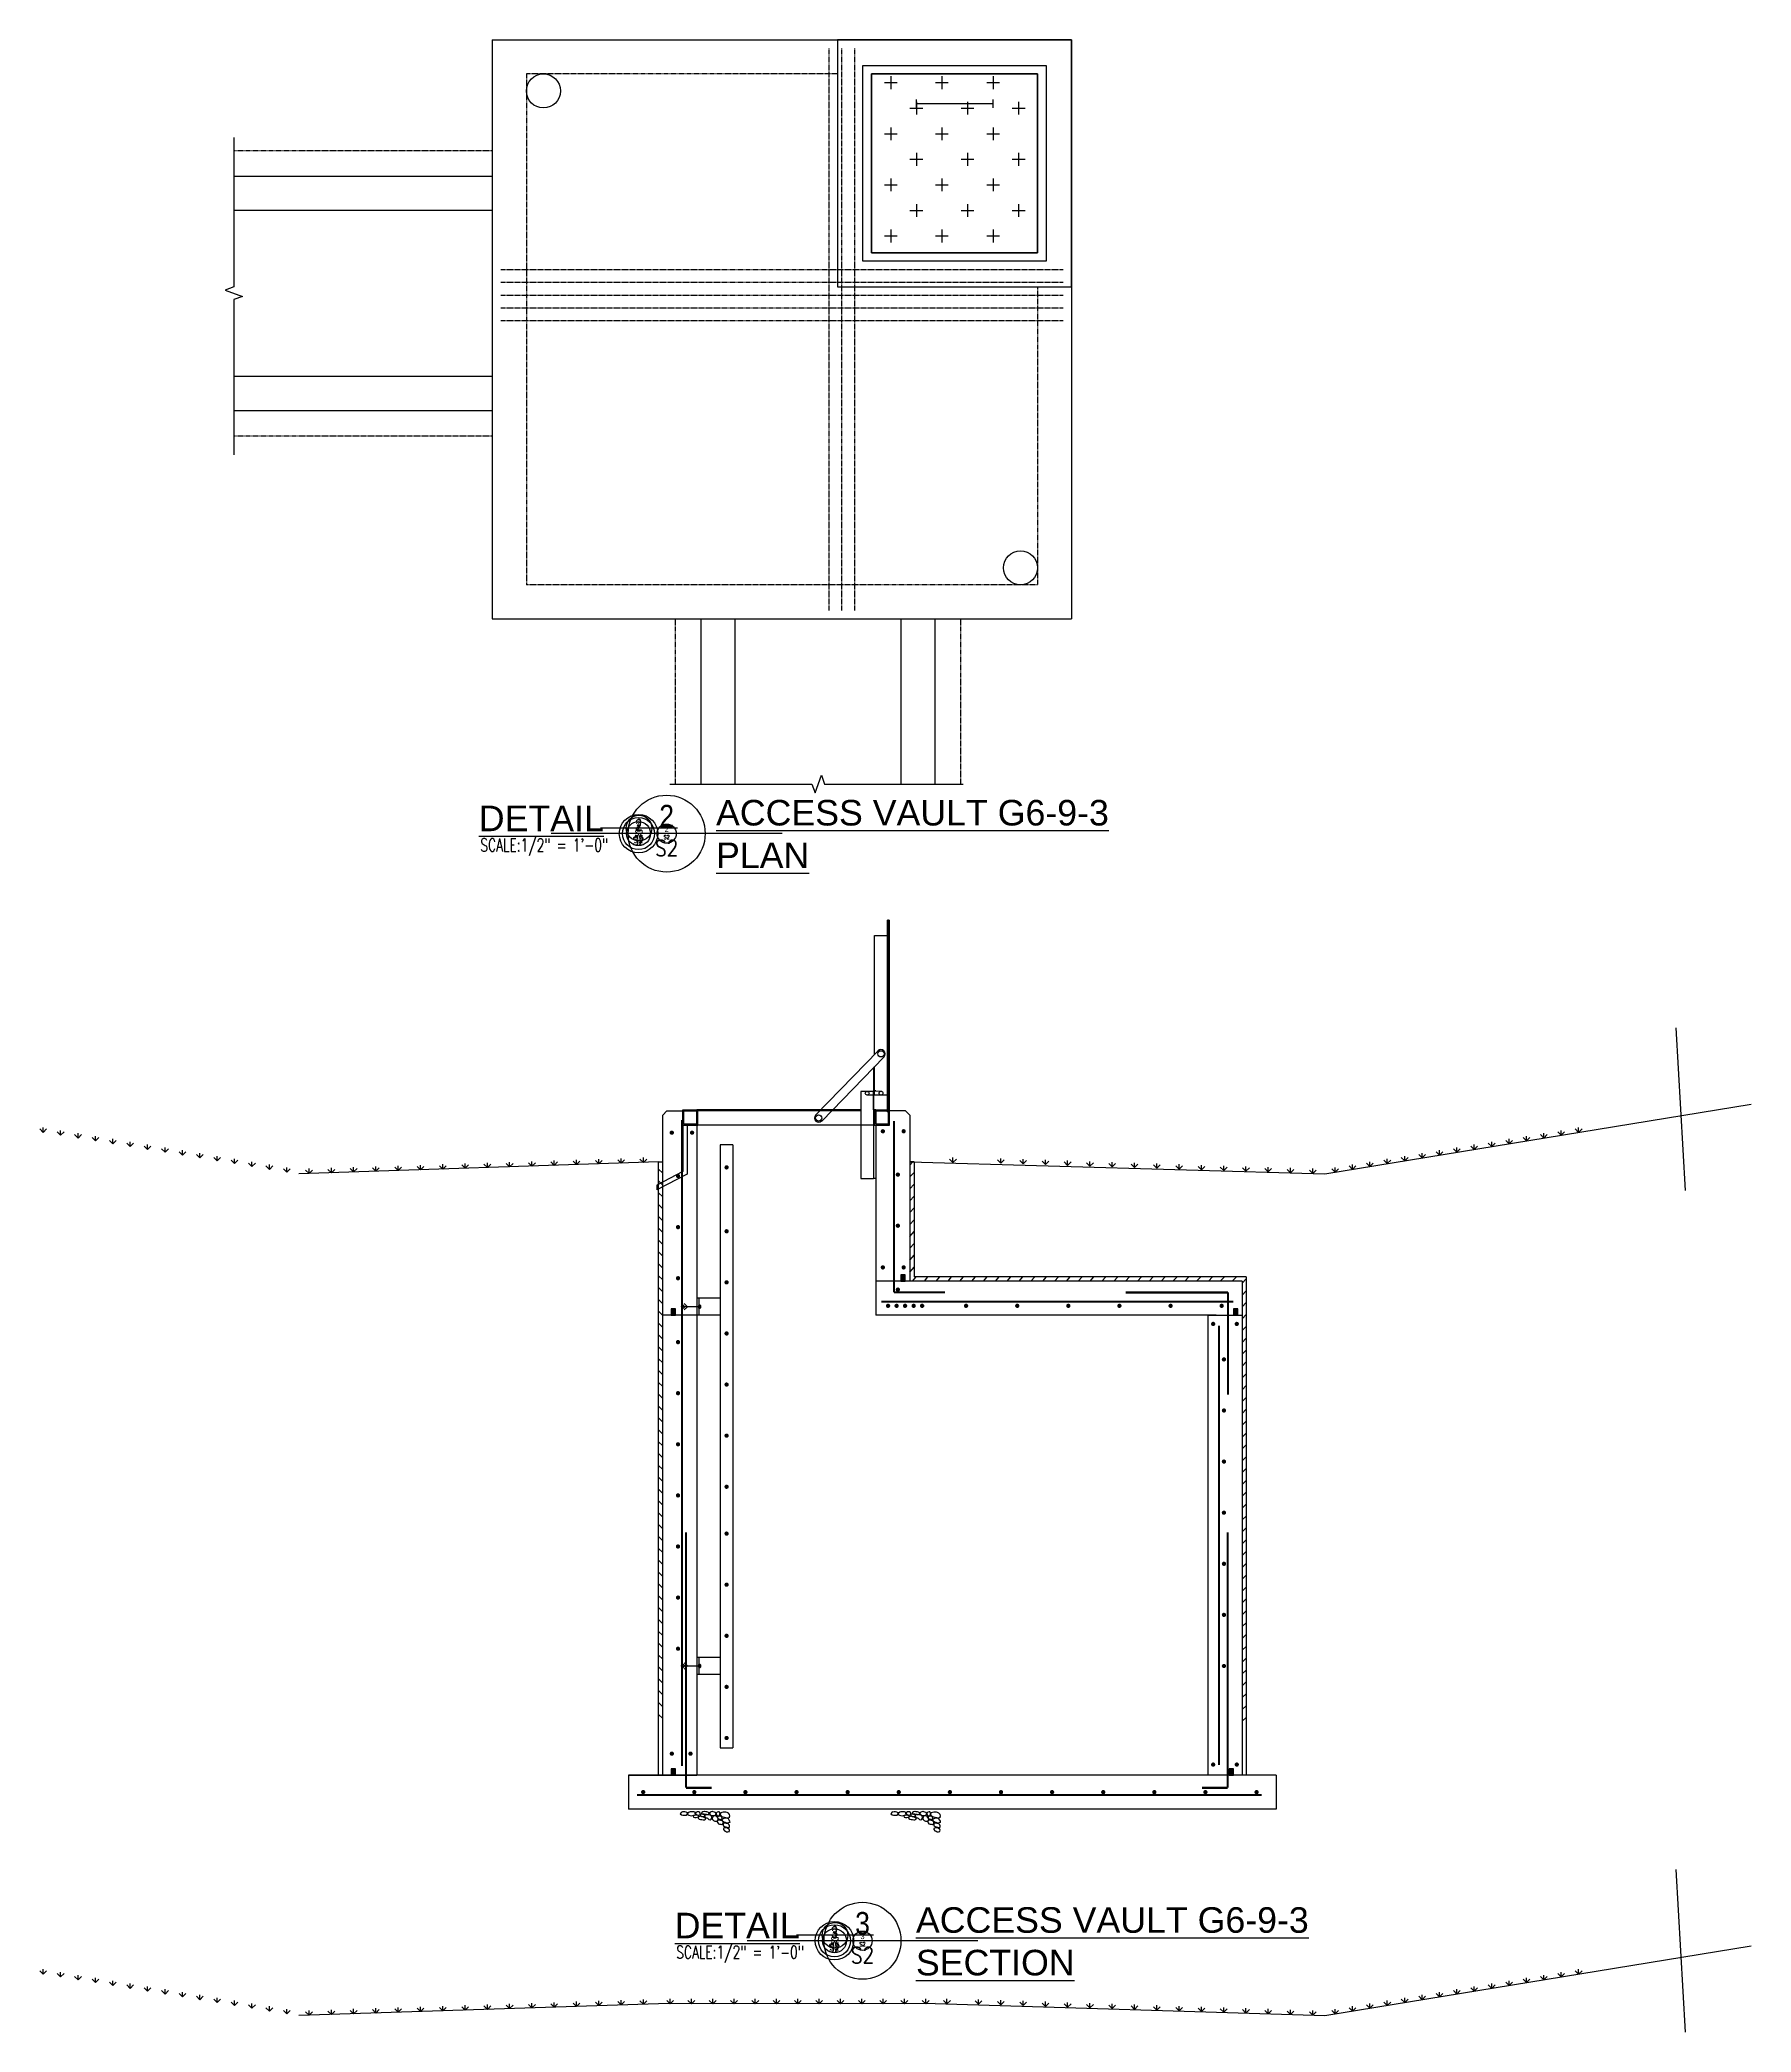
# Model space of a CAD drawing. Header units: inches. Extents: x -154 to 247, y -484 to 644.
# Drawn here: x -154.3 to 247.5, y -68.1 to 399.7 of the extents above; entities that cross this region are included whole.
import ezdxf
from ezdxf.enums import TextEntityAlignment as Align

# ---------------------------------------------------------------- set-up
doc = ezdxf.new("R2010")
doc.units = ezdxf.units.IN
doc.header["$MEASUREMENT"] = 0
doc.linetypes.add('HIDDEN2', pattern=[0.1875, 0.125, -0.0625])
for name, color, linetype in [('COE-01', 1, 'Continuous'), ('COE-01-HIDDEN', 1, 'HIDDEN2'), ('COE-02', 2, 'Continuous'), ('COE-03', 3, 'Continuous'), ('COE-04', 4, 'Continuous'), ('FH-TITLE', 151, 'Continuous'), ('FH-TITLE @ 1', 151, 'Continuous'), ('FH-TITLE @ 24', 151, 'Continuous'), ('FH-TITLE @ 30', 151, 'Continuous'), ('FH-TITLE @ 32', 151, 'Continuous'), ('FH-TITLE @ 40', 151, 'Continuous'), ('FH-TITLE @ 48', 151, 'Continuous'), ('FH-TITLE @ 96', 151, 'Continuous'), ('MU-NOTES', 11, 'Continuous'), ('S-DETL-PN01-HIDE', 3, 'HIDDEN2'), ('S-DETL-PN02', 4, 'Continuous'), ('S-DETL-PN03', 1, 'Continuous'), ('S-DIM', 2, 'Continuous'), ('S-EXISTING', 13, 'Continuous'), ('SNFILL', 3, 'Continuous')]:
    doc.layers.add(name, color=color, linetype=linetype)
doc.styles.add('BOLD', font='arial.ttf')
doc.styles.add('RomanS_not anno', font='romans.shx', dxfattribs={"width": 0.85})

msp = doc.modelspace()

# ---------------------------------------------------------------- texts
at = {"layer": 'FH-TITLE', "style": 'RomanS_not anno', "width": 0.7}
for p in [(-50.86, 209.16), (-4.87, -50.83)]:
    msp.add_text('SCALE:1/2" = 1\'-0"', height=3, dxfattribs=at).set_placement(p)
at = {"layer": 'FH-TITLE', "char_height": 6, "style": 'BOLD'}
for s, insert, width, attachment_point in [('{\\LDETAIL          }', (-21.88, 213.91), 28.7504, 9), ('{\\LACCESS VAULT G6-9-3\\PPLAN}', (4.47, 221.25), 106.6444, 1), ('{\\LDETAIL          }', (24.11, -46.07), 28.7504, 9), ('{\\LACCESS VAULT G6-9-3\\PSECTION}', (51.4, -38.78), 106.6444, 1)]:
    msp.add_mtext(s, dxfattribs=dict(at, insert=insert, width=width, attachment_point=attachment_point))

# ---------------------------------------------------------------- blocks, each defined once
blk = doc.blocks.new('structural_fill')
at = {"layer": 'SNFILL'}
for points in [[(0, -2.57), (0.05, -2.28), (0.2, -1.99), (0.4, -1.69), (0.7, -1.57), (1.3, -1.57), (1.59, -1.69), (1.89, -1.86), (1.75, -2.16), (1.44, -2.4), (1.15, -2.51), (0.85, -2.64), (0.55, -2.64), (0.25, -2.57), (0.05, -2.51)], [(0.1, -1.27), (0.05, -0.98), (0.15, -0.68), (0.4, -0.38), (0.7, -0.2), (1, -0.14), (1.59, -0.14), (1.89, -0.2), (2.19, -0.33), (2.39, -0.62), (2.19, -0.92), (1.89, -1.15), (1.59, -1.27), (1.3, -1.33), (1, -1.39), (0.7, -1.45), (0.4, -1.45), (0.1, -1.33), (0.05, -1.33)], [(0.11, -3.6), (0.11, -3.34), (0.22, -3.09), (0.54, -2.83), (0.81, -2.77), (1.08, -2.7), (1.34, -2.7), (1.61, -2.83), (1.61, -3.09), (1.56, -3.34), (1.29, -3.53), (1.02, -3.6), (0.76, -3.66), (0.48, -3.72), (0.22, -3.72), (0.11, -3.66)], [(0.16, -4.62), (0.11, -4.36), (0.22, -4.11), (0.48, -3.98), (0.76, -3.85), (1.29, -3.85), (1.56, -3.98), (1.56, -4.23), (1.34, -4.49), (1.08, -4.62), (0.81, -4.74), (0.54, -4.74), (0.27, -4.68), (0.16, -4.68)], [(1.93, -3.02), (1.66, -2.9), (1.56, -2.64), (1.61, -2.39), (1.88, -2.19), (2.15, -2.13), (2.41, -2), (2.68, -2), (2.95, -2.13), (3.01, -2.39), (2.9, -2.64), (2.74, -2.9), (2.47, -2.96), (2.2, -2.96), (1.99, -3.02)], [(1.99, -1.94), (1.83, -1.68), (1.83, -1.43), (1.99, -1.17), (2.26, -1.11), (2.79, -1.11), (2.95, -1.37), (2.84, -1.62), (2.58, -1.75), (2.31, -1.81), (2.04, -1.88), (1.99, -1.88)], [(2.72, -0.05), (3, -0.14), (3.25, -0.41), (3.27, -0.68), (3.11, -0.95), (2.84, -1), (2.57, -0.89), (2.38, -0.62), (2.32, -0.35), (2.54, -0.08), (2.72, -0.03)], [(3.36, -1), (3.63, -0.97), (3.91, -1.03), (4.09, -1.3), (4.2, -1.57), (4.13, -1.84), (3.86, -2.11), (3.56, -2.22), (3, -2.22), (2.75, -1.95), (2.81, -1.68), (2.97, -1.4), (3.2, -1.14), (3.34, -1.03)], [(4.13, 0), (4.41, -0.03), (4.68, -0.11), (4.86, -0.38), (4.77, -0.65), (4.5, -0.87), (4.22, -0.92), (3.95, -0.95), (3.68, -0.92), (3.4, -0.76), (3.27, -0.48), (3.4, -0.22), (3.68, -0.11), (3.95, -0.03), (4.2, 0)], [(5.21, -1.62), (4.94, -1.88), (4.67, -1.94), (4.4, -1.81), (4.29, -1.55), (4.29, -1.3), (4.4, -1.04), (4.67, -0.86), (4.94, -0.79), (5.21, -0.79), (5.53, -0.73), (5.79, -0.73), (5.96, -0.98), (5.9, -1.24), (5.74, -1.49), (5.47, -1.49), (5.31, -1.55)], [(6.09, 0), (6.36, -0.05), (6.63, -0.19), (6.68, -0.46), (6.4, -0.59), (6.13, -0.62), (5.86, -0.65), (5.59, -0.68), (5.32, -0.68), (5.04, -0.59), (4.9, -0.33), (5.18, -0.11), (5.45, -0.05), (5.72, -0.03), (6, 0), (6.09, 0)], [(6.78, -1.09), (7.07, -1.15), (7.38, -1.27), (7.52, -1.57), (7.23, -1.8), (6.93, -1.86), (6.63, -1.86), (6.33, -1.92), (6.03, -1.92), (5.74, -1.8), (5.79, -1.51), (6.08, -1.39), (6.38, -1.27), (6.68, -1.15), (6.73, -1.15)], [(6.77, -0.62), (7.04, -0.7), (7, -0.97), (6.72, -1.14), (6.45, -1.19), (6.18, -1.19), (5.91, -0.92), (6.09, -0.65), (6.36, -0.59), (6.63, -0.59), (6.77, -0.62)], [(7.45, -0.03), (7.75, -0.08), (8.02, -0.22), (8.13, -0.48), (7.86, -0.73), (7.59, -0.84), (7.31, -0.87), (7.04, -0.76), (6.98, -0.48), (7.07, -0.22), (7.34, -0.08), (7.43, -0.03)], [(8.02, -0.86), (8.31, -0.92), (8.66, -1.04), (8.56, -1.33), (8.27, -1.39), (7.97, -1.39), (7.38, -1.27), (7.32, -0.98), (7.62, -0.86), (7.92, -0.86)], [(9.31, -0.03), (9.61, -0.15), (9.9, -0.39), (9.95, -0.68), (9.66, -0.86), (9.36, -0.92), (9.06, -0.98), (8.47, -0.86), (8.12, -0.74), (8.17, -0.44), (8.22, -0.15), (8.51, -0.09), (8.81, -0.03), (9.36, -0.03)], [(11.19, -0.03), (11.49, -0.21), (11.69, -0.5), (11.39, -0.74), (11.09, -0.86), (10.2, -0.86), (9.95, -0.56), (10, -0.27), (10.3, -0.15), (10.6, -0.09), (10.9, -0.09), (11.09, -0.03)]]:
    blk.add_lwpolyline(points, dxfattribs=at)
blk = doc.blocks.new('Subtitle_Ref_Bubble')
at = {"linetype": 'ByBlock', "lineweight": -2}
blk.add_line((9.03, 0), (-9.03, 0), dxfattribs=at)
blk.add_circle((0, 0), 3.01, dxfattribs=at)
at = {"linetype": 'ByBlock', "lineweight": -2, "style": 'BOLD', "width": 0.85}
blk.add_attdef('NUMBER', text='', height=1, dxfattribs=at).set_placement((0, 0.5), align=Align.CENTER)
at = {"linetype": 'ByBlock', "lineweight": -2, "style": 'RomanS_not anno', "width": 0.85}
blk.add_attdef('SHEET', text='', height=0.75, dxfattribs=at).set_placement((0, -0.5), align=Align.TOP_CENTER)
blk = doc.blocks.new('*U64')
at = {"layer": 'FH-TITLE @ 1'}
ref = blk.add_blockref('Subtitle_Ref_Bubble', (32.27, -46.65), dxfattribs=dict(at, xscale=0.03125, yscale=0.03125, zscale=0.03125))
ref.add_attrib('SHEET', 'S2', dxfattribs={"layer": '0', "color": 0, "linetype": 'ByBlock', "lineweight": -2, "height": 0.0391, "style": 'RomanS_not anno', "width": 0.85}).set_placement((32.27, -46.67), align=Align.TOP_CENTER)
ref.add_attrib('NUMBER', '3', dxfattribs={"layer": '0', "color": 0, "linetype": 'ByBlock', "lineweight": -2, "height": 0.0547, "style": 'BOLD', "width": 0.85}).set_placement((32.27, -46.63), align=Align.CENTER)
at = {"layer": 'FH-TITLE @ 24'}
ref = blk.add_blockref('Subtitle_Ref_Bubble', (38.86, -46.65), dxfattribs=dict(at, xscale=0.75, yscale=0.75, zscale=0.75))
ref.add_attrib('SHEET', 'S2', dxfattribs={"layer": '0', "color": 0, "linetype": 'ByBlock', "lineweight": -2, "height": 0.938, "style": 'RomanS_not anno', "width": 0.85}).set_placement((38.86, -47.02), align=Align.TOP_CENTER)
ref.add_attrib('NUMBER', '3', dxfattribs={"layer": '0', "color": 0, "linetype": 'ByBlock', "lineweight": -2, "height": 1.31, "style": 'BOLD', "width": 0.85}).set_placement((38.86, -46.27), align=Align.CENTER)
at = {"layer": 'FH-TITLE @ 30'}
ref = blk.add_blockref('Subtitle_Ref_Bubble', (32.27, -46.65), dxfattribs=dict(at, xscale=0.9375, yscale=0.9375, zscale=0.9375))
ref.add_attrib('SHEET', 'S2', dxfattribs={"layer": '0', "color": 0, "linetype": 'ByBlock', "lineweight": -2, "height": 1.172, "style": 'RomanS_not anno', "width": 0.85}).set_placement((32.27, -47.12), align=Align.TOP_CENTER)
ref.add_attrib('NUMBER', '3', dxfattribs={"layer": '0', "color": 0, "linetype": 'ByBlock', "lineweight": -2, "height": 1.64, "style": 'BOLD', "width": 0.85}).set_placement((32.27, -46.18), align=Align.CENTER)
at = {"layer": 'FH-TITLE @ 32'}
ref = blk.add_blockref('Subtitle_Ref_Bubble', (32.39, -45.36), dxfattribs=at)
ref.add_attrib('SHEET', 'S2', dxfattribs={"layer": '0', "color": 0, "linetype": 'ByBlock', "lineweight": -2, "height": 1.25, "style": 'RomanS_not anno', "width": 0.85}).set_placement((32.39, -45.86), align=Align.TOP_CENTER)
ref.add_attrib('NUMBER', '3', dxfattribs={"layer": '0', "color": 0, "linetype": 'ByBlock', "lineweight": -2, "height": 1.75, "style": 'BOLD', "width": 0.85}).set_placement((32.39, -44.86), align=Align.CENTER)
at = {"layer": 'FH-TITLE @ 40'}
ref = blk.add_blockref('Subtitle_Ref_Bubble', (32.27, -46.65), dxfattribs=dict(at, xscale=1.25, yscale=1.25, zscale=1.25))
ref.add_attrib('SHEET', 'S2', dxfattribs={"layer": '0', "color": 0, "linetype": 'ByBlock', "lineweight": -2, "height": 1.562, "style": 'RomanS_not anno', "width": 0.85}).set_placement((32.27, -47.27), align=Align.TOP_CENTER)
ref.add_attrib('NUMBER', '3', dxfattribs={"layer": '0', "color": 0, "linetype": 'ByBlock', "lineweight": -2, "height": 2.19, "style": 'BOLD', "width": 0.85}).set_placement((32.27, -46.02), align=Align.CENTER)
at = {"layer": 'FH-TITLE @ 48'}
ref = blk.add_blockref('Subtitle_Ref_Bubble', (32.27, -46.65), dxfattribs=dict(at, xscale=1.5, yscale=1.5, zscale=1.5))
ref.add_attrib('SHEET', 'S2', dxfattribs={"layer": '0', "color": 0, "linetype": 'ByBlock', "lineweight": -2, "height": 1.875, "style": 'RomanS_not anno', "width": 0.85}).set_placement((32.27, -47.4), align=Align.TOP_CENTER)
ref.add_attrib('NUMBER', '3', dxfattribs={"layer": '0', "color": 0, "linetype": 'ByBlock', "lineweight": -2, "height": 2.62, "style": 'BOLD', "width": 0.85}).set_placement((32.27, -45.9), align=Align.CENTER)
at = {"layer": 'FH-TITLE @ 96'}
ref = blk.add_blockref('Subtitle_Ref_Bubble', (38.86, -46.65), dxfattribs=dict(at, xscale=3, yscale=3, zscale=3))
ref.add_attrib('SHEET', 'S2', dxfattribs={"layer": '0', "color": 0, "linetype": 'ByBlock', "lineweight": -2, "height": 3.75, "style": 'RomanS_not anno', "width": 0.85}).set_placement((38.86, -48.15), align=Align.TOP_CENTER)
ref.add_attrib('NUMBER', '3', dxfattribs={"layer": '0', "color": 0, "linetype": 'ByBlock', "lineweight": -2, "height": 5.25, "style": 'BOLD', "width": 0.85}).set_placement((38.86, -45.15), align=Align.CENTER)
blk = doc.blocks.new('*U66')
at = {"layer": 'FH-TITLE @ 1'}
ref = blk.add_blockref('Subtitle_Ref_Bubble', (-13.72, 213.34), dxfattribs=dict(at, xscale=0.03125, yscale=0.03125, zscale=0.03125))
ref.add_attrib('SHEET', 'S2', dxfattribs={"layer": '0', "color": 0, "linetype": 'ByBlock', "lineweight": -2, "height": 0.0391, "style": 'RomanS_not anno', "width": 0.85}).set_placement((-13.72, 213.32), align=Align.TOP_CENTER)
ref.add_attrib('NUMBER', '2', dxfattribs={"layer": '0', "color": 0, "linetype": 'ByBlock', "lineweight": -2, "height": 0.0547, "style": 'BOLD', "width": 0.85}).set_placement((-13.72, 213.35), align=Align.CENTER)
at = {"layer": 'FH-TITLE @ 24'}
ref = blk.add_blockref('Subtitle_Ref_Bubble', (-7.12, 213.34), dxfattribs=dict(at, xscale=0.75, yscale=0.75, zscale=0.75))
ref.add_attrib('SHEET', 'S2', dxfattribs={"layer": '0', "color": 0, "linetype": 'ByBlock', "lineweight": -2, "height": 0.938, "style": 'RomanS_not anno', "width": 0.85}).set_placement((-7.12, 212.96), align=Align.TOP_CENTER)
ref.add_attrib('NUMBER', '2', dxfattribs={"layer": '0', "color": 0, "linetype": 'ByBlock', "lineweight": -2, "height": 1.31, "style": 'BOLD', "width": 0.85}).set_placement((-7.12, 213.71), align=Align.CENTER)
at = {"layer": 'FH-TITLE @ 30'}
ref = blk.add_blockref('Subtitle_Ref_Bubble', (-13.72, 213.34), dxfattribs=dict(at, xscale=0.9375, yscale=0.9375, zscale=0.9375))
ref.add_attrib('SHEET', 'S2', dxfattribs={"layer": '0', "color": 0, "linetype": 'ByBlock', "lineweight": -2, "height": 1.172, "style": 'RomanS_not anno', "width": 0.85}).set_placement((-13.72, 212.87), align=Align.TOP_CENTER)
ref.add_attrib('NUMBER', '2', dxfattribs={"layer": '0', "color": 0, "linetype": 'ByBlock', "lineweight": -2, "height": 1.64, "style": 'BOLD', "width": 0.85}).set_placement((-13.72, 213.81), align=Align.CENTER)
at = {"layer": 'FH-TITLE @ 32'}
ref = blk.add_blockref('Subtitle_Ref_Bubble', (-13.6, 214.63), dxfattribs=at)
ref.add_attrib('SHEET', 'S2', dxfattribs={"layer": '0', "color": 0, "linetype": 'ByBlock', "lineweight": -2, "height": 1.25, "style": 'RomanS_not anno', "width": 0.85}).set_placement((-13.6, 214.13), align=Align.TOP_CENTER)
ref.add_attrib('NUMBER', '2', dxfattribs={"layer": '0', "color": 0, "linetype": 'ByBlock', "lineweight": -2, "height": 1.75, "style": 'BOLD', "width": 0.85}).set_placement((-13.6, 215.13), align=Align.CENTER)
at = {"layer": 'FH-TITLE @ 40'}
ref = blk.add_blockref('Subtitle_Ref_Bubble', (-13.72, 213.34), dxfattribs=dict(at, xscale=1.25, yscale=1.25, zscale=1.25))
ref.add_attrib('SHEET', 'S2', dxfattribs={"layer": '0', "color": 0, "linetype": 'ByBlock', "lineweight": -2, "height": 1.562, "style": 'RomanS_not anno', "width": 0.85}).set_placement((-13.72, 212.71), align=Align.TOP_CENTER)
ref.add_attrib('NUMBER', '2', dxfattribs={"layer": '0', "color": 0, "linetype": 'ByBlock', "lineweight": -2, "height": 2.19, "style": 'BOLD', "width": 0.85}).set_placement((-13.72, 213.96), align=Align.CENTER)
at = {"layer": 'FH-TITLE @ 48'}
ref = blk.add_blockref('Subtitle_Ref_Bubble', (-13.72, 213.34), dxfattribs=dict(at, xscale=1.5, yscale=1.5, zscale=1.5))
ref.add_attrib('SHEET', 'S2', dxfattribs={"layer": '0', "color": 0, "linetype": 'ByBlock', "lineweight": -2, "height": 1.875, "style": 'RomanS_not anno', "width": 0.85}).set_placement((-13.72, 212.59), align=Align.TOP_CENTER)
ref.add_attrib('NUMBER', '2', dxfattribs={"layer": '0', "color": 0, "linetype": 'ByBlock', "lineweight": -2, "height": 2.62, "style": 'BOLD', "width": 0.85}).set_placement((-13.72, 214.09), align=Align.CENTER)
at = {"layer": 'FH-TITLE @ 96'}
ref = blk.add_blockref('Subtitle_Ref_Bubble', (-7.12, 213.34), dxfattribs=dict(at, xscale=3, yscale=3, zscale=3))
ref.add_attrib('SHEET', 'S2', dxfattribs={"layer": '0', "color": 0, "linetype": 'ByBlock', "lineweight": -2, "height": 3.75, "style": 'RomanS_not anno', "width": 0.85}).set_placement((-7.12, 211.84), align=Align.TOP_CENTER)
ref.add_attrib('NUMBER', '2', dxfattribs={"layer": '0', "color": 0, "linetype": 'ByBlock', "lineweight": -2, "height": 5.25, "style": 'BOLD', "width": 0.85}).set_placement((-7.12, 214.84), align=Align.CENTER)

# ---------------------------------------------------------------- hatches: boundary and pattern name
at = {"layer": 'COE-01'}
h = msp.add_hatch(dxfattribs=at)
h.set_pattern_fill('ANSI31', color=256, scale=15.748, style=0)
h.set_pattern_definition([(135, (680.7817, 1351.7008), (1.3919397, 1.3919397), [])])
h.paths.add_polyline_path([(-9.05, 136.18), (-8.05, 136.18), (-8.05, 4.23), (-9.05, 4.23)])
h = msp.add_hatch(dxfattribs=at)
h.set_pattern_fill('ANSI31', color=256, scale=15.748, style=0)
h.set_pattern_definition([(45, (-16530254.0596, -47523365.146), (-1.391939698766, 1.391939698766), [])])
h.paths.add_polyline_path([(128.95, 109.23), (50.95, 109.23), (50.95, 136.23), (49.95, 136.26), (49.95, 108.23), (127.95, 108.23), (127.95, 4.23), (128.95, 4.23)])
for points in [[(48.87, 109.73), (47.87, 109.73), (47.87, 108.23), (48.87, 108.23)], [(-5.05, 101.76), (-6.05, 101.76), (-6.05, 100.26), (-5.05, 100.26)], [(126.95, 101.73), (125.95, 101.73), (125.95, 100.23), (126.95, 100.23)], [(-5.05, -6.24), (-6.05, -6.24), (-6.05, -7.74), (-5.05, -7.74)], [(125.95, -6.27), (124.95, -6.27), (124.95, -7.77), (125.95, -7.77)]]:
    msp.add_hatch(color=256, dxfattribs=at).paths.add_polyline_path(points)
at = {"layer": 'S-DETL-PN03'}
h = msp.add_hatch(dxfattribs=at)
h.set_pattern_fill('CROSS', color=256, scale=24, style=0)
h.set_pattern_definition([(0, (-40, 545.685), (6, -6), [3, -9]), (270, (-38.5, 547.185), (-6, -6), [3, -9])])
h.paths.add_polyline_path([(79.95, 349.74), (79.95, 391.74), (40.95, 391.74), (40.95, 349.74)])

# ---------------------------------------------------------------- linework, layer by layer
at = {"layer": 'COE-01'}
for p, q in [((51.45, 385.74), (51.45, 383.74)), ((69.45, 384.74), (51.45, 384.74)), ((69.45, 385.74), (69.45, 383.74)), ((44.95, 193.03), (44.7, 193.03)), ((44.7, 148.23), (44.7, 193.03)), ((44.95, 193.03), (45.2, 193.03)), ((44.95, 148.03), (44.95, 193.03)), ((45.2, 148.48), (45.2, 193.03)), ((41.7, 161.5), (41.7, 189.39)), ((41.7, 189.39), (44.7, 189.39)), ((42.5, 162.32), (27.85, 147.22)), ((43.91, 160.94), (29.27, 145.85)), ((41.45, 158.31), (41.45, 142.19)), ((41.7, 151.95), (41.7, 158.67)), ((38.45, 152.82), (38.45, 132.36)), ((41.45, 152.82), (38.45, 152.82)), ((43.2, 152.84), (39.95, 152.82)), ((43.2, 151.95), (39.95, 151.93)), ((41.95, 152.93), (41.45, 152.93)), ((41.45, 148.48), (41.45, 152.82)), ((44.7, 151.95), (41.7, 151.95)), ((-3.3, 144.91), (-3.3, 148.48)), ((-3.3, 148.48), (0.2, 148.48)), ((-3.3, 144.91), (-3.3, 148.48)), ((-3.05, 148.23), (-0.05, 148.23)), ((-3.05, 145.16), (-3.05, 148.23)), ((-3.05, 145.16), (-0.05, 145.16)), ((31.92, 148.48), (-0.05, 148.48)), ((-0.05, 145.16), (-0.05, 148.23)), ((0.2, 144.91), (0.2, 148.48)), ((31.68, 148.23), (0.2, 148.23)), ((38.45, 148.23), (31.57, 148.23)), ((38.45, 148.48), (31.82, 148.48)), ((41.95, 148.48), (41.7, 148.48)), ((41.7, 144.91), (41.7, 148.48)), ((41.7, 148.48), (45.2, 148.48)), ((41.95, 145.16), (41.95, 148.23)), ((41.95, 148.23), (44.95, 148.23)), ((41.95, 145.16), (44.95, 145.16)), ((44.7, 148.03), (44.7, 148.23)), ((44.7, 148.03), (44.7, 147.98)), ((44.7, 147.98), (44.95, 147.98)), ((44.95, 145.16), (44.95, 148.23)), ((45.2, 144.91), (45.2, 148.48)), ((-0.05, 144.91), (-3.3, 144.91)), ((-3.3, 144.91), (-3.3, 133.97)), ((-3.3, 144.91), (0.2, 144.91)), ((-2.3, 144.91), (-2.3, 133.36)), ((41.3, 144.91), (0.2, 144.91)), ((41.7, 144.91), (41.45, 144.91)), ((41.45, 142.19), (41.45, 132.36)), ((41.7, 144.91), (45.2, 144.91)), ((-8.05, 136.18), (-9.05, 136.18)), ((50.95, 136.23), (49.95, 136.23)), ((50.95, 136.23), (50.95, 109.23)), ((-3.3, 133.97), (-9.39, 130.79)), ((-2.3, 133.36), (-9.39, 129.67)), ((38.45, 132.36), (41.45, 132.36)), ((41.95, 132.36), (41.45, 132.36)), ((128.95, 109.23), (50.95, 109.23)), ((128.95, 109.23), (128.95, -7.77)), ((55.95, -61.41), (-9.05, -61.44))]:
    msp.add_line(p, q, dxfattribs=at)
at = {"layer": 'COE-01', "linetype": 'Continuous'}
msp.add_line((-9.05, -7.77), (-9.05, 136.23), dxfattribs=at)
at = {"layer": 'COE-01'}
for points in [[(49.95, 136.26), (147.39, 133.44), (247.47, 149.81)], [(-9.05, 136.23), (-93.48, 133.44)], [(47.87, 108.23), (48.87, 108.23), (48.87, 109.73), (47.87, 109.73), (47.87, 108.23)], [(-6.05, 100.26), (-5.05, 100.26), (-5.05, 101.76), (-6.05, 101.76), (-6.05, 100.26)], [(125.95, 100.23), (126.95, 100.23), (126.95, 101.73), (125.95, 101.73), (125.95, 100.23)], [(-6.05, -7.74), (-5.05, -7.74), (-5.05, -6.24), (-6.05, -6.24), (-6.05, -7.74)], [(124.95, -7.77), (125.95, -7.77), (125.95, -6.27), (124.95, -6.27), (124.95, -7.77)], [(55.95, -61.41), (147.39, -64.24), (247.47, -47.86)], [(-9.05, -61.44), (-93.48, -64.24)]]:
    msp.add_lwpolyline(points, dxfattribs=at)
at = {"layer": 'COE-01', "linetype": 'Continuous', "flags": 128}
msp.add_lwpolyline([(-9.39, 130.79), (-9.39, 129.67)], dxfattribs=at)
at = {"layer": 'COE-01'}
for centre, radius in [((43.2, 161.63), 0.734), ((39.95, 152.37), 0.442), ((43.2, 152.39), 0.442), ((28.56, 146.54), 0.734), ((44.83, 148.1), 0.125)]:
    msp.add_circle(centre, radius, dxfattribs=at)
for centre, start, end in [((43.2, 161.63), 315.8677, 135.8677), ((28.56, 146.54), 135.8677, 315.8677)]:
    msp.add_arc(centre, 0.984, start, end, dxfattribs=at)
at = {"layer": 'COE-01-HIDDEN'}
for p, q in [((30.95, 397.74), (30.95, 265.74)), ((33.95, 397.74), (33.95, 265.74)), ((36.95, 397.74), (36.95, 265.74)), ((85.95, 345.74), (-46.05, 345.74)), ((85.95, 342.74), (-46.05, 342.74)), ((85.95, 339.74), (-46.05, 339.74)), ((85.95, 336.74), (-46.05, 336.74)), ((85.95, 333.74), (-46.05, 333.74))]:
    msp.add_line(p, q, dxfattribs=at)
at = {"layer": 'COE-02'}
for p, q in [((229.78, 167.72), (231.98, 129.56)), ((229.78, -29.95), (231.98, -68.12))]:
    msp.add_line(p, q, dxfattribs=at)
for points in [[(-153.47, 143.19), (-154.27, 143.98)], [(-153.47, 143.19), (-153.47, 144.31)], [(-153.47, 143.19), (-152.68, 143.98)], [(-149.39, 142.52), (-150.18, 143.31)], [(-149.39, 142.52), (-149.39, 143.64)], [(-149.39, 142.52), (-148.59, 143.31)], [(-145.31, 141.85), (-146.1, 142.65)], [(-145.31, 141.85), (-145.31, 142.98)], [(-145.31, 141.85), (-144.51, 142.65)], [(-141.22, 141.18), (-142.02, 141.98)], [(-141.22, 141.18), (-141.22, 142.31)], [(-141.22, 141.18), (-140.43, 141.98)], [(-137.14, 140.51), (-137.93, 141.31)], [(-137.14, 140.51), (-137.14, 141.64)], [(-137.14, 140.51), (-136.34, 141.31)], [(-133.05, 139.85), (-133.85, 140.64)], [(-133.05, 139.85), (-133.05, 140.97)], [(-133.05, 139.85), (-132.26, 140.64)], [(186.56, 139.85), (185.76, 140.64)], [(186.56, 139.85), (186.56, 140.97)], [(186.56, 139.85), (187.35, 140.64)], [(190.64, 140.51), (189.85, 141.31)], [(190.64, 140.51), (190.64, 141.64)], [(190.64, 140.51), (191.44, 141.31)], [(194.73, 141.18), (193.93, 141.98)], [(194.73, 141.18), (194.73, 142.31)], [(194.73, 141.18), (195.52, 141.98)], [(198.81, 141.85), (198.01, 142.65)], [(198.81, 141.85), (198.81, 142.98)], [(198.81, 141.85), (199.61, 142.65)], [(202.89, 142.52), (202.1, 143.31)], [(202.89, 142.52), (202.89, 143.64)], [(202.89, 142.52), (203.69, 143.31)], [(206.98, 143.19), (206.18, 143.98)], [(206.98, 143.19), (206.98, 144.31)], [(206.98, 143.19), (207.77, 143.98)], [(-128.97, 139.18), (-129.77, 139.97)], [(-128.97, 139.18), (-128.97, 140.3)], [(-128.97, 139.18), (-128.18, 139.97)], [(-124.89, 138.51), (-125.68, 139.31)], [(-124.89, 138.51), (-124.89, 139.63)], [(-124.89, 138.51), (-124.09, 139.31)], [(-120.8, 137.84), (-121.6, 138.64)], [(-120.8, 137.84), (-120.8, 138.97)], [(-120.8, 137.84), (-120.01, 138.64)], [(-116.72, 137.17), (-117.52, 137.97)], [(-116.72, 137.17), (-116.72, 138.3)], [(-116.72, 137.17), (-115.92, 137.97)], [(-112.64, 136.51), (-113.43, 137.3)], [(-112.64, 136.51), (-112.64, 137.63)], [(-112.64, 136.51), (-111.84, 137.3)], [(-108.55, 135.84), (-109.35, 136.63)], [(-108.55, 135.84), (-108.55, 136.96)], [(-108.55, 135.84), (-107.76, 136.63)], [(-104.47, 135.17), (-105.26, 135.96)], [(-104.47, 135.17), (-104.47, 136.29)], [(-104.47, 135.17), (-103.67, 135.96)], [(-59.68, 134.57), (-59.68, 135.69)], [(-54.45, 134.74), (-54.45, 135.87)], [(-49.21, 134.91), (-50.01, 135.71)], [(-49.21, 134.91), (-49.21, 136.04)], [(-49.21, 134.91), (-48.42, 135.71)], [(-43.98, 135.09), (-44.78, 135.88)], [(-43.98, 135.09), (-43.98, 136.21)], [(-43.98, 135.09), (-43.19, 135.88)], [(-38.75, 135.26), (-39.55, 136.06)], [(-38.75, 135.26), (-38.75, 136.38)], [(-38.75, 135.26), (-37.95, 136.06)], [(-33.52, 135.43), (-34.31, 136.23)], [(-33.52, 135.43), (-33.52, 136.56)], [(-33.52, 135.43), (-32.72, 136.23)], [(-28.29, 135.61), (-29.08, 136.4)], [(-28.29, 135.61), (-28.29, 136.73)], [(-28.29, 135.61), (-27.49, 136.4)], [(-23.05, 135.78), (-23.85, 136.57)], [(-23.05, 135.78), (-23.05, 136.9)], [(-23.05, 135.78), (-22.26, 136.57)], [(-17.82, 135.95), (-18.62, 136.75)], [(-17.82, 135.95), (-17.82, 137.08)], [(-17.82, 135.95), (-17.03, 136.75)], [(-12.59, 136.12), (-13.39, 136.92)], [(-12.59, 136.12), (-12.59, 137.25)], [(-12.59, 136.12), (-11.8, 136.92)], [(60.09, 136.12), (59.3, 136.92)], [(60.09, 136.12), (60.09, 137.25)], [(60.09, 136.12), (60.89, 136.92)], [(71.33, 135.95), (70.53, 136.75)], [(71.33, 135.95), (71.33, 137.08)], [(71.33, 135.95), (72.12, 136.75)], [(76.56, 135.78), (75.76, 136.57)], [(76.56, 135.78), (76.56, 136.9)], [(76.56, 135.78), (77.35, 136.57)], [(81.79, 135.61), (81, 136.4)], [(81.79, 135.61), (81.79, 136.73)], [(81.79, 135.61), (82.59, 136.4)], [(87.02, 135.43), (86.23, 136.23)], [(87.02, 135.43), (87.02, 136.56)], [(87.02, 135.43), (87.82, 136.23)], [(92.25, 135.26), (91.46, 136.06)], [(92.25, 135.26), (92.25, 136.38)], [(92.25, 135.26), (93.05, 136.06)], [(97.49, 135.09), (96.69, 135.88)], [(97.49, 135.09), (97.49, 136.21)], [(97.49, 135.09), (98.28, 135.88)], [(102.72, 134.91), (101.92, 135.71)], [(102.72, 134.91), (102.72, 136.04)], [(102.72, 134.91), (103.51, 135.71)], [(107.95, 134.74), (107.95, 135.87)], [(113.18, 134.57), (113.18, 135.69)], [(157.97, 135.17), (157.18, 135.96)], [(157.97, 135.17), (157.97, 136.29)], [(157.97, 135.17), (158.77, 135.96)], [(162.06, 135.84), (161.26, 136.63)], [(162.06, 135.84), (162.06, 136.96)], [(162.06, 135.84), (162.85, 136.63)], [(166.14, 136.51), (165.35, 137.3)], [(166.14, 136.51), (166.14, 137.63)], [(166.14, 136.51), (166.94, 137.3)], [(170.22, 137.17), (169.43, 137.97)], [(170.22, 137.17), (170.22, 138.3)], [(170.22, 137.17), (171.02, 137.97)], [(174.31, 137.84), (173.51, 138.64)], [(174.31, 137.84), (174.31, 138.97)], [(174.31, 137.84), (175.1, 138.64)], [(178.39, 138.51), (177.6, 139.31)], [(178.39, 138.51), (178.39, 139.63)], [(178.39, 138.51), (179.19, 139.31)], [(182.48, 139.18), (181.68, 139.97)], [(182.48, 139.18), (182.48, 140.3)], [(182.48, 139.18), (183.27, 139.97)], [(-100.39, 134.5), (-101.18, 135.3)], [(-100.39, 134.5), (-100.39, 135.63)], [(-100.39, 134.5), (-99.59, 135.3)], [(-96.3, 133.83), (-97.1, 134.63)], [(-96.3, 133.83), (-96.3, 134.96)], [(-96.3, 133.83), (-95.51, 134.63)], [(-91.07, 133.53), (-91.87, 134.33)], [(-91.07, 133.53), (-91.07, 134.66)], [(-91.07, 133.53), (-90.27, 134.33)], [(-85.84, 133.7), (-86.63, 134.5)], [(-85.84, 133.7), (-85.84, 134.83)], [(-85.84, 133.7), (-85.04, 134.5)], [(-80.61, 133.88), (-81.4, 134.67)], [(-80.61, 133.88), (-80.61, 135)], [(-80.61, 133.88), (-79.81, 134.67)], [(-75.37, 134.05), (-76.17, 134.84)], [(-75.37, 134.05), (-75.37, 135.17)], [(-75.37, 134.05), (-74.58, 134.84)], [(-70.14, 134.22), (-70.94, 135.02)], [(-70.14, 134.22), (-70.14, 135.35)], [(-70.14, 134.22), (-69.35, 135.02)], [(-64.91, 134.39), (-65.71, 135.19)], [(-64.91, 134.39), (-64.91, 135.52)], [(-64.91, 134.39), (-64.11, 135.19)], [(-59.68, 134.57), (-60.47, 135.36)], [(-59.68, 134.57), (-58.88, 135.36)], [(-54.45, 134.74), (-55.24, 135.54)], [(-54.45, 134.74), (-53.65, 135.54)], [(107.95, 134.74), (107.15, 135.54)], [(107.95, 134.74), (108.75, 135.54)], [(113.18, 134.57), (112.39, 135.36)], [(113.18, 134.57), (113.98, 135.36)], [(118.41, 134.39), (117.62, 135.19)], [(118.41, 134.39), (118.41, 135.52)], [(118.41, 134.39), (119.21, 135.19)], [(123.65, 134.22), (122.85, 135.02)], [(123.65, 134.22), (123.65, 135.35)], [(123.65, 134.22), (124.44, 135.02)], [(128.88, 134.05), (128.08, 134.84)], [(128.88, 134.05), (128.88, 135.17)], [(128.88, 134.05), (129.67, 134.84)], [(134.11, 133.88), (133.31, 134.67)], [(134.11, 133.88), (134.11, 135)], [(134.11, 133.88), (134.91, 134.67)], [(139.34, 133.7), (138.55, 134.5)], [(139.34, 133.7), (139.34, 134.83)], [(139.34, 133.7), (140.14, 134.5)], [(144.57, 133.53), (143.78, 134.33)], [(144.57, 133.53), (144.57, 134.66)], [(144.57, 133.53), (145.37, 134.33)], [(149.81, 133.83), (149.01, 134.63)], [(149.81, 133.83), (149.81, 134.96)], [(149.81, 133.83), (150.6, 134.63)], [(153.89, 134.5), (153.09, 135.3)], [(153.89, 134.5), (153.89, 135.63)], [(153.89, 134.5), (154.69, 135.3)], [(-153.47, -54.49), (-154.27, -53.69)], [(-153.47, -54.49), (-153.47, -53.36)], [(-153.47, -54.49), (-152.68, -53.69)], [(-149.39, -55.15), (-150.18, -54.36)], [(-149.39, -55.15), (-149.39, -54.03)], [(-149.39, -55.15), (-148.59, -54.36)], [(-145.31, -55.82), (-146.1, -55.03)], [(-145.31, -55.82), (-145.31, -54.7)], [(-145.31, -55.82), (-144.51, -55.03)], [(-141.22, -56.49), (-142.02, -55.7)], [(-141.22, -56.49), (-141.22, -55.37)], [(-141.22, -56.49), (-140.43, -55.7)], [(-137.14, -57.16), (-137.14, -56.03)], [(190.64, -57.16), (190.64, -56.03)], [(194.73, -56.49), (193.93, -55.7)], [(194.73, -56.49), (194.73, -55.37)], [(194.73, -56.49), (195.52, -55.7)], [(198.81, -55.82), (198.01, -55.03)], [(198.81, -55.82), (198.81, -54.7)], [(198.81, -55.82), (199.61, -55.03)], [(202.89, -55.15), (202.1, -54.36)], [(202.89, -55.15), (202.89, -54.03)], [(202.89, -55.15), (203.69, -54.36)], [(206.98, -54.49), (206.18, -53.69)], [(206.98, -54.49), (206.98, -53.36)], [(206.98, -54.49), (207.77, -53.69)], [(-137.14, -57.16), (-137.93, -56.36)], [(-137.14, -57.16), (-136.34, -56.36)], [(-133.05, -57.83), (-133.85, -57.03)], [(-133.05, -57.83), (-133.05, -56.7)], [(-133.05, -57.83), (-132.26, -57.03)], [(-128.97, -58.49), (-129.77, -57.7)], [(-128.97, -58.49), (-128.97, -57.37)], [(-128.97, -58.49), (-128.18, -57.7)], [(-124.89, -59.16), (-125.68, -58.37)], [(-124.89, -59.16), (-124.89, -58.04)], [(-124.89, -59.16), (-124.09, -58.37)], [(-120.8, -59.83), (-121.6, -59.04)], [(-120.8, -59.83), (-120.8, -58.71)], [(-120.8, -59.83), (-120.01, -59.04)], [(-116.72, -60.5), (-117.52, -59.7)], [(-116.72, -60.5), (-116.72, -59.37)], [(-116.72, -60.5), (-115.92, -59.7)], [(-112.64, -61.17), (-113.43, -60.37)], [(-112.64, -61.17), (-112.64, -60.04)], [(-112.64, -61.17), (-111.84, -60.37)], [(-108.55, -61.84), (-108.55, -60.71)], [(-23.05, -61.89), (-23.05, -60.77)], [(-17.82, -61.72), (-17.82, -60.6)], [(-12.59, -61.55), (-13.39, -60.75)], [(-12.59, -61.55), (-12.59, -60.42)], [(-12.59, -61.55), (-11.8, -60.75)], [(-6.31, -61.44), (-7.11, -60.65)], [(-6.31, -61.44), (-6.31, -60.32)], [(-6.31, -61.44), (-5.52, -60.65)], [(-1.31, -61.44), (-2.11, -60.65)], [(-1.31, -61.44), (-1.31, -60.32)], [(-1.31, -61.44), (-0.52, -60.65)], [(3.69, -61.44), (2.89, -60.65)], [(3.69, -61.44), (3.69, -60.32)], [(3.69, -61.44), (4.48, -60.65)], [(8.69, -61.44), (7.89, -60.65)], [(8.69, -61.44), (8.69, -60.32)], [(8.69, -61.44), (9.48, -60.65)], [(13.69, -61.44), (12.89, -60.65)], [(13.69, -61.44), (13.69, -60.32)], [(13.69, -61.44), (14.48, -60.65)], [(18.69, -61.44), (17.89, -60.65)], [(18.69, -61.44), (18.69, -60.32)], [(18.69, -61.44), (19.48, -60.65)], [(23.69, -61.44), (22.89, -60.65)], [(23.69, -61.44), (23.69, -60.32)], [(23.69, -61.44), (24.48, -60.65)], [(28.69, -61.44), (27.89, -60.65)], [(28.69, -61.44), (28.69, -60.32)], [(28.69, -61.44), (29.48, -60.65)], [(33.69, -61.44), (32.89, -60.65)], [(33.69, -61.44), (33.69, -60.32)], [(33.69, -61.44), (34.48, -60.65)], [(38.69, -61.44), (37.89, -60.65)], [(38.69, -61.44), (38.69, -60.32)], [(38.69, -61.44), (39.48, -60.65)], [(43.69, -61.44), (42.89, -60.65)], [(43.69, -61.44), (43.69, -60.32)], [(43.69, -61.44), (44.48, -60.65)], [(48.69, -61.44), (47.89, -60.65)], [(48.69, -61.44), (48.69, -60.32)], [(48.69, -61.44), (49.48, -60.65)], [(53.69, -61.44), (52.89, -60.65)], [(53.69, -61.44), (53.69, -60.32)], [(53.69, -61.44), (54.48, -60.65)], [(58.69, -61.44), (57.89, -60.65)], [(58.69, -61.44), (58.69, -60.32)], [(58.69, -61.44), (59.48, -60.65)], [(66.09, -61.55), (65.3, -60.75)], [(66.09, -61.55), (66.09, -60.42)], [(66.09, -61.55), (66.89, -60.75)], [(71.33, -61.72), (71.33, -60.6)], [(76.56, -61.89), (76.56, -60.77)], [(162.06, -61.84), (162.06, -60.71)], [(166.14, -61.17), (165.35, -60.37)], [(166.14, -61.17), (166.14, -60.04)], [(166.14, -61.17), (166.94, -60.37)], [(170.22, -60.5), (169.43, -59.7)], [(170.22, -60.5), (170.22, -59.37)], [(170.22, -60.5), (171.02, -59.7)], [(174.31, -59.83), (173.51, -59.04)], [(174.31, -59.83), (174.31, -58.71)], [(174.31, -59.83), (175.1, -59.04)], [(178.39, -59.16), (177.6, -58.37)], [(178.39, -59.16), (178.39, -58.04)], [(178.39, -59.16), (179.19, -58.37)], [(182.48, -58.49), (181.68, -57.7)], [(182.48, -58.49), (182.48, -57.37)], [(182.48, -58.49), (183.27, -57.7)], [(186.56, -57.83), (185.76, -57.03)], [(186.56, -57.83), (186.56, -56.7)], [(186.56, -57.83), (187.35, -57.03)], [(190.64, -57.16), (189.85, -56.36)], [(190.64, -57.16), (191.44, -56.36)], [(-108.55, -61.84), (-109.35, -61.04)], [(-108.55, -61.84), (-107.76, -61.04)], [(-104.47, -62.5), (-105.26, -61.71)], [(-104.47, -62.5), (-104.47, -61.38)], [(-104.47, -62.5), (-103.67, -61.71)], [(-100.39, -63.17), (-101.18, -62.38)], [(-100.39, -63.17), (-100.39, -62.05)], [(-100.39, -63.17), (-99.59, -62.38)], [(-96.3, -63.84), (-97.1, -63.04)], [(-96.3, -63.84), (-96.3, -62.71)], [(-96.3, -63.84), (-95.51, -63.04)], [(-91.07, -64.14), (-91.87, -63.35)], [(-91.07, -64.14), (-91.07, -63.02)], [(-91.07, -64.14), (-90.27, -63.35)], [(-85.84, -63.97), (-86.63, -63.17)], [(-85.84, -63.97), (-85.84, -62.84)], [(-85.84, -63.97), (-85.04, -63.17)], [(-80.61, -63.8), (-81.4, -63)], [(-80.61, -63.8), (-80.61, -62.67)], [(-80.61, -63.8), (-79.81, -63)], [(-75.37, -63.62), (-76.17, -62.83)], [(-75.37, -63.62), (-75.37, -62.5)], [(-75.37, -63.62), (-74.58, -62.83)], [(-70.14, -63.45), (-70.94, -62.66)], [(-70.14, -63.45), (-70.14, -62.33)], [(-70.14, -63.45), (-69.35, -62.66)], [(-64.91, -63.28), (-65.71, -62.48)], [(-64.91, -63.28), (-64.91, -62.15)], [(-64.91, -63.28), (-64.11, -62.48)], [(-59.68, -63.11), (-60.47, -62.31)], [(-59.68, -63.11), (-59.68, -61.98)], [(-59.68, -63.11), (-58.88, -62.31)], [(-54.45, -62.93), (-55.24, -62.14)], [(-54.45, -62.93), (-54.45, -61.81)], [(-54.45, -62.93), (-53.65, -62.14)], [(-49.21, -62.76), (-50.01, -61.96)], [(-49.21, -62.76), (-49.21, -61.63)], [(-49.21, -62.76), (-48.42, -61.96)], [(-43.98, -62.59), (-44.78, -61.79)], [(-43.98, -62.59), (-43.98, -61.46)], [(-43.98, -62.59), (-43.19, -61.79)], [(-38.75, -62.41), (-39.55, -61.62)], [(-38.75, -62.41), (-38.75, -61.29)], [(-38.75, -62.41), (-37.95, -61.62)], [(-33.52, -62.24), (-34.31, -61.44)], [(-33.52, -62.24), (-33.52, -61.12)], [(-33.52, -62.24), (-32.72, -61.44)], [(-28.29, -62.07), (-29.08, -61.27)], [(-28.29, -62.07), (-28.29, -60.94)], [(-28.29, -62.07), (-27.49, -61.27)], [(-23.05, -61.89), (-23.85, -61.1)], [(-23.05, -61.89), (-22.26, -61.1)], [(-17.82, -61.72), (-18.62, -60.93)], [(-17.82, -61.72), (-17.03, -60.93)], [(71.33, -61.72), (70.53, -60.93)], [(71.33, -61.72), (72.12, -60.93)], [(76.56, -61.89), (75.76, -61.1)], [(76.56, -61.89), (77.35, -61.1)], [(81.79, -62.07), (81, -61.27)], [(81.79, -62.07), (81.79, -60.94)], [(81.79, -62.07), (82.59, -61.27)], [(87.02, -62.24), (86.23, -61.44)], [(87.02, -62.24), (87.02, -61.12)], [(87.02, -62.24), (87.82, -61.44)], [(92.25, -62.41), (91.46, -61.62)], [(92.25, -62.41), (92.25, -61.29)], [(92.25, -62.41), (93.05, -61.62)], [(97.49, -62.59), (96.69, -61.79)], [(97.49, -62.59), (97.49, -61.46)], [(97.49, -62.59), (98.28, -61.79)], [(102.72, -62.76), (101.92, -61.96)], [(102.72, -62.76), (102.72, -61.63)], [(102.72, -62.76), (103.51, -61.96)], [(107.95, -62.93), (107.15, -62.14)], [(107.95, -62.93), (107.95, -61.81)], [(107.95, -62.93), (108.75, -62.14)], [(113.18, -63.11), (112.39, -62.31)], [(113.18, -63.11), (113.18, -61.98)], [(113.18, -63.11), (113.98, -62.31)], [(118.41, -63.28), (117.62, -62.48)], [(118.41, -63.28), (118.41, -62.15)], [(118.41, -63.28), (119.21, -62.48)], [(123.65, -63.45), (122.85, -62.66)], [(123.65, -63.45), (123.65, -62.33)], [(123.65, -63.45), (124.44, -62.66)], [(128.88, -63.62), (128.08, -62.83)], [(128.88, -63.62), (128.88, -62.5)], [(128.88, -63.62), (129.67, -62.83)], [(134.11, -63.8), (133.31, -63)], [(134.11, -63.8), (134.11, -62.67)], [(134.11, -63.8), (134.91, -63)], [(139.34, -63.97), (138.55, -63.17)], [(139.34, -63.97), (139.34, -62.84)], [(139.34, -63.97), (140.14, -63.17)], [(144.57, -64.14), (143.78, -63.35)], [(144.57, -64.14), (144.57, -63.02)], [(144.57, -64.14), (145.37, -63.35)], [(149.81, -63.84), (149.01, -63.04)], [(149.81, -63.84), (149.81, -62.71)], [(149.81, -63.84), (150.6, -63.04)], [(153.89, -63.17), (153.09, -62.38)], [(153.89, -63.17), (153.89, -62.05)], [(153.89, -63.17), (154.69, -62.38)], [(157.97, -62.5), (157.18, -61.71)], [(157.97, -62.5), (157.97, -61.38)], [(157.97, -62.5), (158.77, -61.71)], [(162.06, -61.84), (161.26, -61.04)], [(162.06, -61.84), (162.85, -61.04)]]:
    msp.add_lwpolyline(points, dxfattribs=at)
for centre in [(-36.05, 387.74), (75.95, 275.75)]:
    msp.add_circle(centre, 4, dxfattribs=at)
at = {"layer": 'COE-03'}
msp.add_lwpolyline([(119.95, 100.23), (127.95, 100.23)], dxfattribs=at)
at = {"layer": 'COE-04'}
for p, q in [((5.45, 140.23), (5.45, 112.96)), ((8.45, 140.23), (5.45, 140.23)), ((8.45, 140.23), (8.45, 112.96)), ((5.45, 112.96), (5.45, -1.33)), ((8.45, 112.96), (8.45, -1.33)), ((0.45, 104.24), (0.45, 100.24)), ((0.45, 19.88), (0.45, 15.88))]:
    msp.add_line(p, q, dxfattribs=at)
at = {"layer": 'COE-04', "const_width": 0.5}
for points in [[(7.2, 134.96, -1), (6.7, 134.96, -1)], [(7.2, 119.96, -1), (6.7, 119.96, -1)], [(7.2, 107.96, -1), (6.7, 107.96, -1)], [(7.2, 95.96, -1), (6.7, 95.96, -1)], [(7.2, 83.96, -1), (6.7, 83.96, -1)], [(7.2, 83.96, -1), (6.7, 83.96, -1)], [(7.2, 71.96, -1), (6.7, 71.96, -1)], [(7.2, 71.96, -1), (6.7, 71.96, -1)], [(7.2, 59.96, -1), (6.7, 59.96, -1)], [(7.2, 59.96, -1), (6.7, 59.96, -1)], [(7.2, 48.96, -1), (6.7, 48.96, -1)], [(7.2, 48.96, -1), (6.7, 48.96, -1)], [(7.2, 36.96, -1), (6.7, 36.96, -1)], [(7.2, 36.96, -1), (6.7, 36.96, -1)], [(7.2, 24.96, -1), (6.7, 24.96, -1)], [(7.2, 24.96, -1), (6.7, 24.96, -1)], [(7.2, 12.96, -1), (6.7, 12.96, -1)], [(7.2, 0.96, -1), (6.7, 0.96, -1)]]:
    msp.add_lwpolyline(points, format="xyb", close=True, dxfattribs=at)
at = {"layer": 'COE-04'}
for points in [[(-2.82, 102.24), (-3.61, 102.96)], [(-2.19, 102.24), (-2.98, 102.96)], [(5.45, 104.24), (-0.05, 104.24)], [(-2.82, 102.24), (-3.61, 101.52)], [(-2.19, 102.24), (-2.98, 101.52)], [(5.45, 100.24), (-0.05, 100.24)], [(5.45, 19.88), (-0.05, 19.88)], [(-2.82, 17.88), (-3.61, 18.6)], [(-2.82, 17.88), (-3.61, 17.16)], [(-2.19, 17.88), (-2.98, 18.6)], [(-2.19, 17.88), (-2.98, 17.16)], [(5.45, 15.88), (-0.05, 15.88)]]:
    msp.add_lwpolyline(points, dxfattribs=at)
for points, format in [([(0.45, 102.24, 0.352, 0.352, 0), (-3.31, 102.24, 0.352, 0, 0), (-3.99, 102.24, 0, 0, 0)], "xyseb"), ([(0.48, 101.92), (0.45, 101.92), (0.45, 102.56), (0.48, 102.56), (0.48, 102.59), (0.76, 102.59), (0.83, 102.54), (0.83, 101.94), (0.76, 101.89, 0.131652), (0.79, 101.94, 0.306875), (0.76, 102.07, 0.131652), (0.8, 102.27, 0.094014), (0.76, 102.42, 0.131652), (0.79, 102.47, 0.306875), (0.76, 102.59), (0.48, 102.59), (0.48, 102.42), (0.76, 102.42), (0.48, 102.42), (0.48, 102.07), (0.76, 102.07), (0.48, 102.07), (0.48, 101.89), (0.76, 101.89)], "xyb"), ([(0.45, 17.88, 0.352, 0.352, 0), (-3.31, 17.88, 0.352, 0, 0), (-3.99, 17.88, 0, 0, 0)], "xyseb"), ([(0.48, 17.56), (0.45, 17.56), (0.45, 18.2), (0.48, 18.2), (0.48, 18.23), (0.76, 18.23), (0.83, 18.18), (0.83, 17.58), (0.76, 17.53, 0.131652), (0.79, 17.58, 0.306875), (0.76, 17.7, 0.131652), (0.8, 17.91, 0.094014), (0.76, 18.05, 0.131652), (0.79, 18.1, 0.306875), (0.76, 18.23), (0.48, 18.23), (0.48, 18.05), (0.76, 18.05), (0.48, 18.05), (0.48, 17.7), (0.76, 17.7), (0.48, 17.7), (0.48, 17.53), (0.76, 17.53)], "xyb")]:
    msp.add_lwpolyline(points, format=format, dxfattribs=at)
at = {"layer": 'COE-04', "const_width": 0.5, "flags": 128}
msp.add_lwpolyline([(-2.28, -10.73), (0.18, -10.73)], dxfattribs=at)
at = {"layer": 'MU-NOTES'}
msp.add_line((5.45, -1.33), (8.45, -1.33), dxfattribs=at)
at = {"layer": 'S-DETL-PN01-HIDE'}
for p, q in [((-40.05, 391.74), (-40.05, 271.74)), ((32.95, 391.74), (-40.05, 391.74)), ((79.95, 341.74), (79.95, 271.74)), ((79.95, 271.74), (-40.05, 271.74))]:
    msp.add_line(p, q, dxfattribs=at)
at = {"layer": 'S-DETL-PN02'}
for p, q in [((-48.05, 399.74), (-48.05, 263.74)), ((-48.05, 399.74), (87.95, 399.74)), ((87.95, 399.74), (87.95, 263.74)), ((-48.05, 263.74), (87.95, 263.74)), ((-7.05, 148.23), (-3.3, 148.23)), ((-0.05, 148.23), (-0.05, -7.77)), ((41.95, 148.23), (41.95, 100.23)), ((48.95, 148.23), (45.2, 148.23)), ((49.95, 147.23), (48.95, 148.23)), ((49.95, 147.23), (49.95, 108.23)), ((127.95, 108.23), (41.95, 108.23)), ((127.95, 108.23), (127.95, -7.77)), ((121.9, 100.23), (41.95, 100.23)), ((119.95, 100.23), (119.95, -7.77)), ((-16.05, -7.77), (-16.05, -15.77)), ((135.95, -7.77), (-16.05, -7.77)), ((-16.05, -7.77), (-0.05, -7.77)), ((135.95, -7.77), (135.95, -15.77)), ((135.95, -15.77), (-16.05, -15.77))]:
    msp.add_line(p, q, dxfattribs=at)
at = {"layer": 'S-DETL-PN02', "linetype": 'Continuous'}
for p, q in [((-8.05, 147.23), (-7.05, 148.23)), ((-8.05, -7.77), (-8.05, 147.23))]:
    msp.add_line(p, q, dxfattribs=at)
at = {"layer": 'S-DETL-PN02'}
for points in [[(87.95, 399.74), (32.95, 399.74), (32.95, 341.74), (87.95, 341.74)], [(79.95, 391.74), (40.95, 391.74), (40.95, 349.74), (79.95, 349.74)], [(79.95, 391.74), (40.95, 391.74), (40.95, 349.74), (79.95, 349.74)]]:
    msp.add_lwpolyline(points, close=True, dxfattribs=at)
msp.add_lwpolyline([(-0.05, 100.23), (-8.05, 100.23)], dxfattribs=at)
at = {"layer": 'S-DETL-PN03'}
for points in [[(81.95, 393.74), (81.95, 347.74), (38.95, 347.74), (38.95, 393.74)], [(79.95, 391.74), (79.95, 349.74), (40.95, 349.74), (40.95, 391.74)]]:
    msp.add_lwpolyline(points, close=True, dxfattribs=at)
at = {"layer": 'S-DETL-PN03', "const_width": 0.5, "flags": 128}
for points in [[(-3.5, 146.08), (-3.5, -5.6)], [(46.23, 145.86), (46.23, 105.64)], [(125.95, 103.45), (43.24, 103.45)], [(46.23, 105.64), (58.23, 105.64)], [(122.54, 97.79), (122.54, -5.41)], [(-2.56, 49.27), (-2.56, -10.73)], [(124.56, 49.27), (124.56, -10.73)], [(-2.56, -10.73), (3.44, -10.73)], [(124.56, -10.73), (118.56, -10.73)]]:
    msp.add_lwpolyline(points, dxfattribs=at)
at = {"layer": 'S-DETL-PN03', "const_width": 0.5}
for points in [[(-6.17, 143.11, 1), (-5.67, 143.11, 1)], [(-1.41, 143.11, 1), (-0.91, 143.11, 1)], [(43.89, 143.44, -1), (43.39, 143.44, -1)], [(48.77, 143.44, -1), (48.27, 143.44, -1)], [(-4.7, 132.93, 1), (-4.2, 132.93, 1)], [(47.41, 133.26, -1), (46.91, 133.26, -1)], [(47.41, 121.26, -1), (46.91, 121.26, -1)], [(-4.7, 120.93, 1), (-4.2, 120.93, 1)], [(-4.7, 108.93, 1), (-4.2, 108.93, 1)], [(43.89, 111.47, -1), (43.39, 111.47, -1)], [(48.77, 111.47, -1), (48.27, 111.47, -1)], [(45.11, 102.45, -1), (44.61, 102.45, -1)], [(47.11, 102.45, -1), (46.61, 102.45, -1)], [(47.41, 106.26, -1), (46.91, 106.26, -1)], [(49.11, 102.45, -1), (48.61, 102.45, -1)], [(51.11, 102.45, -1), (50.61, 102.45, -1)], [(53.11, 102.45, -1), (52.61, 102.45, -1)], [(63.43, 102.45, -1), (62.93, 102.45, -1)], [(75.43, 102.45, -1), (74.93, 102.45, -1)], [(87.43, 102.45, -1), (86.93, 102.45, -1)], [(99.43, 102.45, -1), (98.93, 102.45, -1)], [(111.43, 102.45, -1), (110.93, 102.45, -1)], [(123.43, 102.45, -1), (122.93, 102.45, -1)], [(121.43, 98.2, -1), (120.93, 98.2, -1)], [(126.47, 98.2, 1), (126.97, 98.2, 1)], [(-4.7, 93.93, 1), (-4.2, 93.93, 1)], [(123.46, 89.87, 1), (123.96, 89.87, 1)], [(-4.7, 81.93, 1), (-4.2, 81.93, 1)], [(123.46, 77.87, 1), (123.96, 77.87, 1)], [(-4.7, 69.93, 1), (-4.2, 69.93, 1)], [(123.46, 65.87, 1), (123.96, 65.87, 1)], [(-4.7, 57.93, 1), (-4.2, 57.93, 1)], [(123.46, 53.87, 1), (123.96, 53.87, 1)], [(-4.7, 45.93, 1), (-4.2, 45.93, 1)], [(123.46, 41.87, 1), (123.96, 41.87, 1)], [(-4.7, 33.93, 1), (-4.2, 33.93, 1)], [(123.46, 29.87, 1), (123.96, 29.87, 1)], [(-4.7, 21.93, 1), (-4.2, 21.93, 1)], [(123.46, 17.87, 1), (123.96, 17.87, 1)], [(-6.16, -2.72, 1), (-5.66, -2.72, 1)], [(-1.77, -2.72, 1), (-1.27, -2.72, 1)], [(121.43, -5.28, -1), (120.93, -5.28, -1)], [(126.47, -5.28, 1), (126.97, -5.28, 1)], [(-12.38, -11.75, -1), (-12.88, -11.75, -1)], [(-0.38, -11.75, -1), (-0.88, -11.75, -1)], [(11.62, -11.75, -1), (11.12, -11.75, -1)], [(23.62, -11.75, -1), (23.12, -11.75, -1)], [(35.62, -11.75, -1), (35.12, -11.75, -1)], [(47.62, -11.75, -1), (47.12, -11.75, -1)], [(59.62, -11.75, -1), (59.12, -11.75, -1)], [(71.62, -11.75, -1), (71.12, -11.75, -1)], [(83.62, -11.75, -1), (83.12, -11.75, -1)], [(95.62, -11.75, -1), (95.12, -11.75, -1)], [(107.62, -11.75, -1), (107.12, -11.75, -1)], [(119.62, -11.75, -1), (119.12, -11.75, -1)], [(131.62, -11.75, -1), (131.12, -11.75, -1)], [(131.62, -11.75, -1), (131.12, -11.75, -1)]]:
    msp.add_lwpolyline(points, format="xyb", close=True, dxfattribs=at)
for points in [[(124.66, 105.59), (100.66, 105.59)], [(124.66, 81.59), (124.66, 105.59)], [(132.58, -12.4), (-14.05, -12.4)]]:
    msp.add_lwpolyline(points, dxfattribs=at)
at = {"layer": 'S-DIM', "linetype": 'Continuous'}
for points in [[(-108.73, 376.79), (-108.73, 341.74), (-110.79, 340.99), (-106.67, 339.49), (-108.73, 338.74), (-108.73, 302.31)], [(-6.39, 224.99), (26.96, 224.99), (27.71, 222.93), (29.21, 227.05), (29.96, 224.99), (62.45, 224.99)]]:
    msp.add_lwpolyline(points, dxfattribs=at)
at = {"layer": 'S-EXISTING', "linetype": 'HIDDEN2'}
for p, q in [((-108.73, 373.74), (-48.05, 373.74)), ((-108.73, 306.74), (-48.05, 306.74)), ((-5.05, 224.99), (-5.05, 263.74)), ((61.95, 224.99), (61.95, 263.74))]:
    msp.add_line(p, q, dxfattribs=at)
at = {"layer": 'S-EXISTING'}
for p, q in [((-108.73, 367.74), (-48.05, 367.74)), ((-108.73, 359.74), (-48.05, 359.74)), ((-108.73, 320.74), (-48.05, 320.74)), ((-108.73, 312.74), (-48.05, 312.74)), ((0.95, 224.99), (0.95, 263.74)), ((8.95, 224.99), (8.95, 263.74)), ((47.95, 224.99), (47.95, 263.74)), ((55.95, 224.99), (55.95, 263.74))]:
    msp.add_line(p, q, dxfattribs=at)

# ---------------------------------------------------------------- block references
at = {"layer": 'COE-01', "xscale": -0.9999979995191097, "yscale": 0.9999980000000619, "zscale": 0.999998}
for p in [(7.76, -16.31), (57.2, -16.31)]:
    msp.add_blockref('structural_fill', p, dxfattribs=at)
at = {"layer": 'FH-TITLE'}
for name in ['*U66', '*U64']:
    msp.add_blockref(name, (0, 0), dxfattribs=at)

msp.set_redraw_order([(e.dxf.handle, doc.entitydb.next_handle()) for e in msp.query("TEXT MTEXT ATTDEF DIMENSION ARC_DIMENSION")])  # texts and dimensions are drawn at this point

doc.saveas('drawing.dxf')
